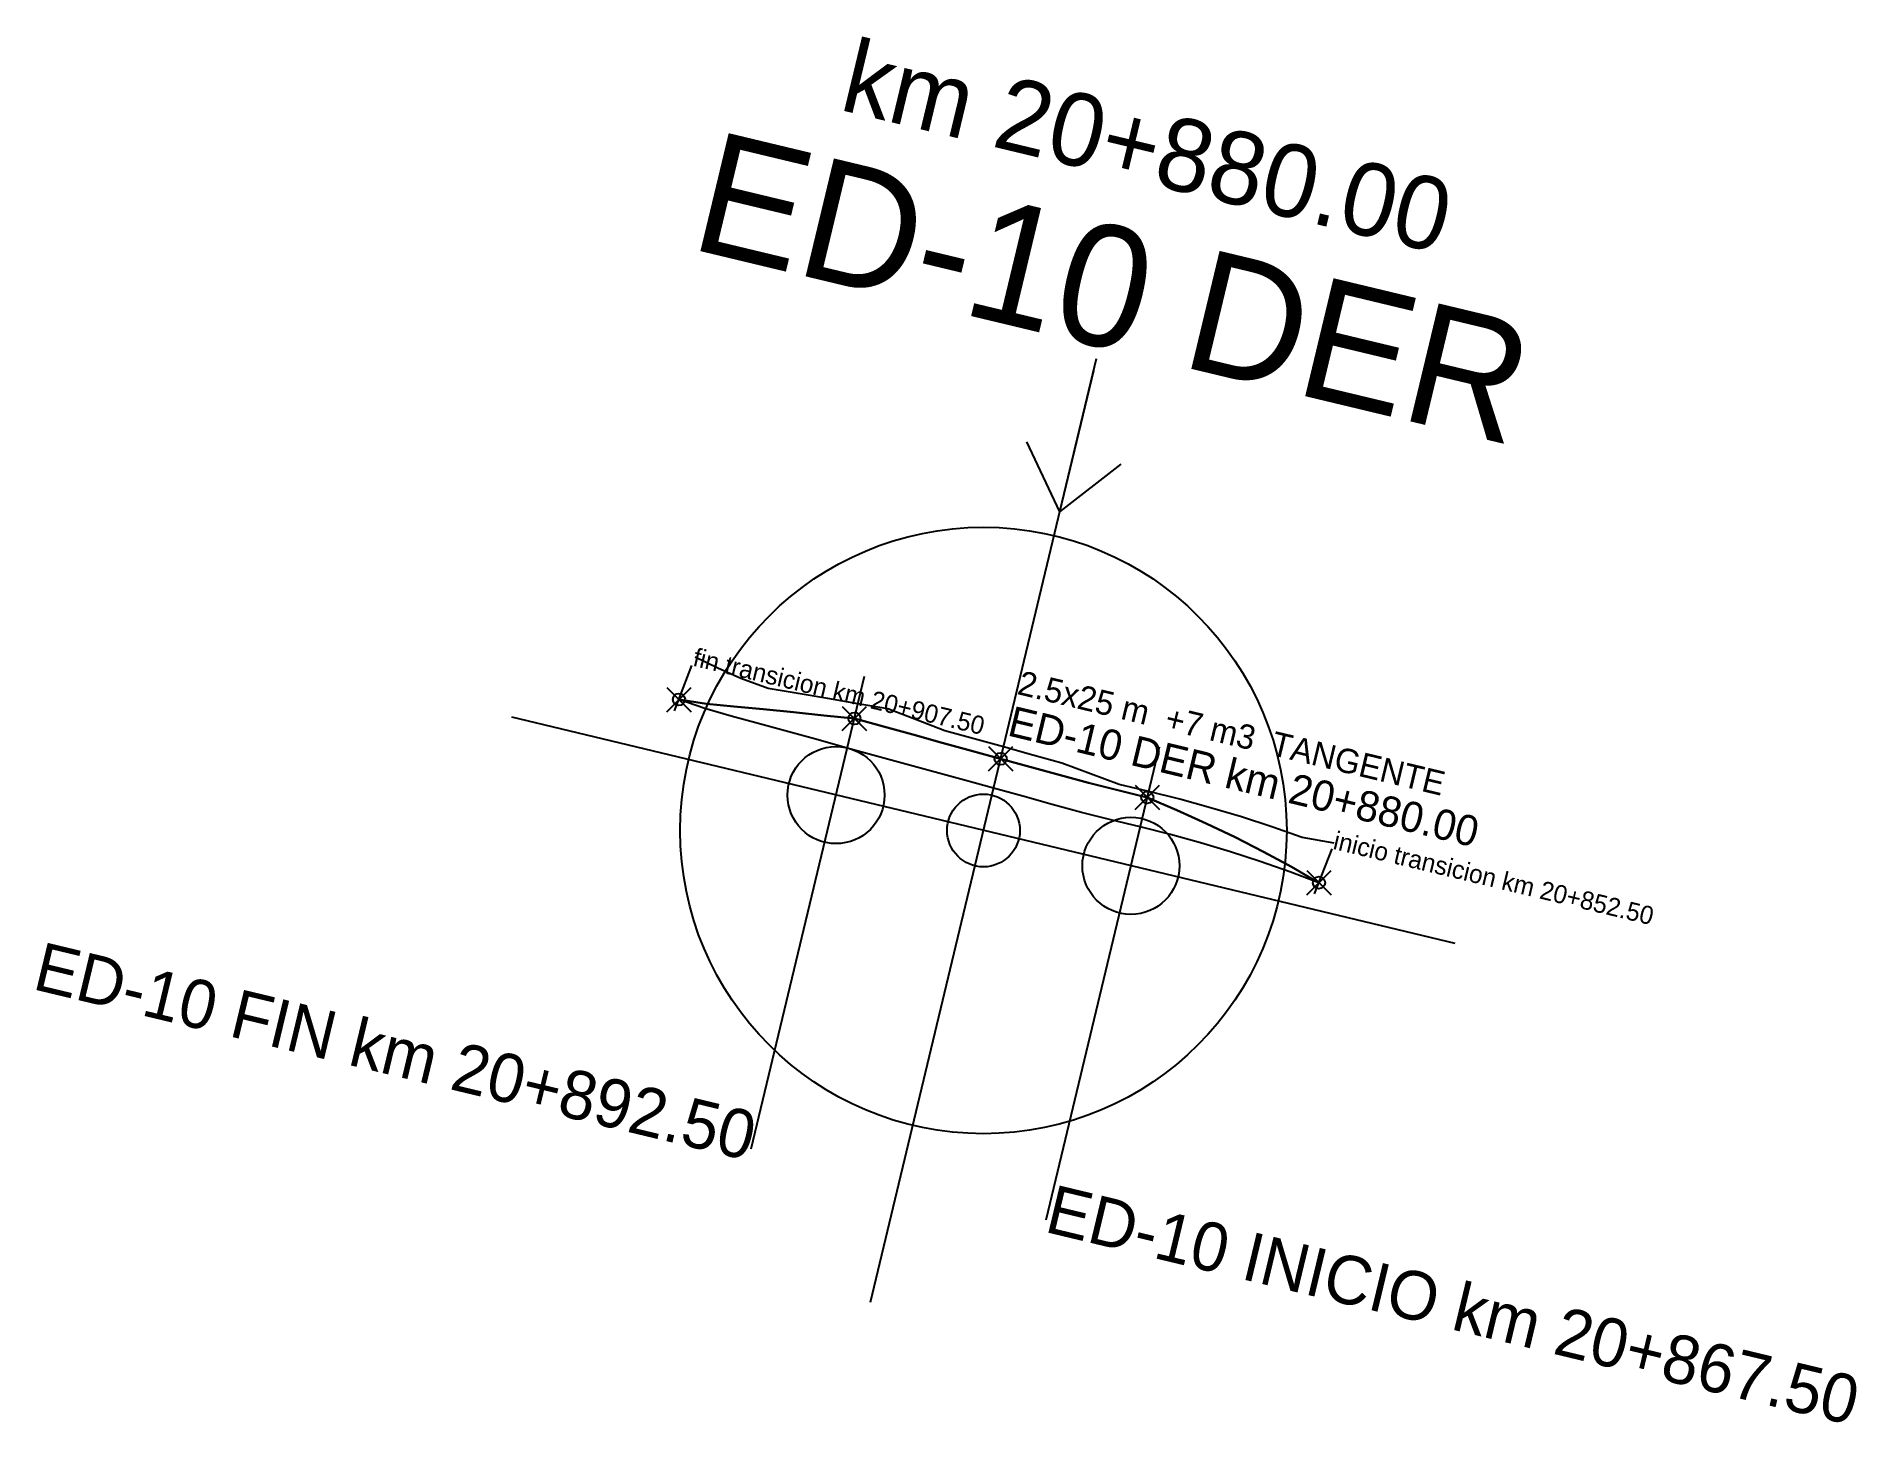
# Model space of a CAD drawing. Extents: x 598419 to 612853, y 9471396 to 9478612.
# Drawn here: x 602232 to 602382.1, y 9477879.7 to 9477994.1 of the extents above; entities that cross this region are included whole.
import ezdxf
from ezdxf.enums import TextEntityAlignment as Align

# ---------------------------------------------------------------- set-up
doc = ezdxf.new("R2010")
doc.units = 0
doc.header["$PDMODE"] = 35
doc.header["$PDSIZE"] = 1
for name, color, linetype in [('ENSANCHE_DER', 5, 'CONTINUOUS'), ('ENSANCHE_DER_BORDE_3D', 5, 'CONTINUOUS'), ('ENSANCHE_DER_MARCA', 5, 'CONTINUOUS'), ('ENSANCHE_DER_PUNTOS', 5, 'CONTINUOUS'), ('ENSANCHE_DER_TALUD', 5, 'CONTINUOUS'), ('ENSANCHE_DER_TEXTO', 5, 'CONTINUOUS')]:
    doc.layers.add(name, color=color, linetype=linetype)

msp = doc.modelspace()

# ---------------------------------------------------------------- texts
at = {"layer": 'ENSANCHE_DER_MARCA'}
for s, height, p in [('km 20+880.00', 6, (602322.8794, 9477982.1254)), ('ED-10 DER', 10, (602319.615, 9477968.5113))]:
    msp.add_text(s, height=height, rotation=-13.4839, dxfattribs=at).set_placement(p, align=Align.CENTER)
msp.add_text('ED-10 FIN km 20+892.50', height=4, rotation=-13.4839, dxfattribs=at).set_placement((602290.6711, 9477901.4106), align=Align.RIGHT)
msp.add_text('ED-10 INICIO km 20+867.50', height=4, rotation=-13.4839, dxfattribs=at).set_placement((602314.982, 9477895.5813))
at = {"layer": 'ENSANCHE_DER_TEXTO'}
for s, height, p in [('fin transicion km 20+907.50', 1.5, (602286.0165, 9477942.2365)), ('2.5x25 m  +7 m3  TANGENTE', 2, (602312.7543, 9477939.8989)), ('ED-10 DER km 20+880.00', 2.5, (602311.9382, 9477936.4954)), ('inicio transicion km 20+852.50', 1.5, (602338.8004, 9477927.1332))]:
    msp.add_text(s, height=height, rotation=-13.4839, dxfattribs=at).set_placement(p)

# ---------------------------------------------------------------- linework, layer by layer
at = {"layer": 'ENSANCHE_DER'}
msp.add_lwpolyline([(602337.7136, 9477924.337), (602335.3031, 9477925.2425), (602332.8727, 9477926.093), (602330.4235, 9477926.8881), (602327.957, 9477927.6273), (602325.4742, 9477928.3102), (602322.9798, 9477928.9359), (602320.5487, 9477929.5188), (602318.1238, 9477930.1276), (602315.7122, 9477930.7915), (602313.3005, 9477931.4555), (602310.8889, 9477932.1195), (602308.4772, 9477932.7834), (602306.0656, 9477933.4474), (602303.6539, 9477934.1114), (602301.2422, 9477934.7753), (602298.8306, 9477935.4393), (602296.4189, 9477936.1033), (602294.0073, 9477936.7672), (602291.5956, 9477937.4312), (602289.2537, 9477938.0589), (602287.082, 9477938.6871), (602284.948, 9477939.4333), (602284.948, 9477939.4333), (602287.2085, 9477939.0841), (602289.4623, 9477938.8657), (602291.8871, 9477938.6467), (602294.3959, 9477938.3879), (602296.9047, 9477938.1292), (602299.4135, 9477937.8704), (602301.8252, 9477937.2064), (602304.2368, 9477936.5424), (602306.6485, 9477935.8785), (602309.0601, 9477935.2145), (602311.4718, 9477934.5505), (602313.8835, 9477933.8866), (602316.2951, 9477933.2226), (602318.7068, 9477932.5587), (602321.1317, 9477931.9499), (602323.5628, 9477931.3669), (602326.0039, 9477930.3251), (602328.4173, 9477929.2291), (602330.796, 9477928.0813), (602333.139, 9477926.8827), (602335.4452, 9477925.6342), (602337.7136, 9477924.337)], close=True, dxfattribs=at)
at = {"layer": 'ENSANCHE_DER_BORDE_3D'}
msp.add_polyline3d([(602337.7136, 9477924.337, 441.1108), (602335.4452, 9477925.6342, 440.9875), (602333.139, 9477926.8827, 440.8483), (602330.796, 9477928.0813, 440.6933), (602328.4173, 9477929.2291, 440.5226), (602326.0039, 9477930.3251, 440.336), (602323.5628, 9477931.3669, 440.1335), (602321.1317, 9477931.9499, 439.9236), (602318.7068, 9477932.5587, 439.6974), (602316.2951, 9477933.2226, 439.4542), (602313.8835, 9477933.8866, 439.1952), (602311.4718, 9477934.5505, 438.9273), (602309.0601, 9477935.2145, 438.6595), (602306.6485, 9477935.8785, 438.3984), (602304.2368, 9477936.5424, 438.1476), (602301.8252, 9477937.2064, 437.907), (602299.4135, 9477937.8704, 437.6766), (602296.9047, 9477938.1292, 437.4648), (602294.3959, 9477938.3879, 437.2633), (602291.8871, 9477938.6467, 437.0719), (602289.4623, 9477938.8657, 436.8913), (602287.2085, 9477939.0841, 436.7221), (602284.948, 9477939.4333, 436.5631)], dxfattribs=at)
at = {"layer": 'ENSANCHE_DER_MARCA'}
for p, q in [((602300.728, 9477889.7441), (602319.3818, 9477967.5389)), ((602316.3506, 9477954.8972), (602319.1486, 9477966.5665)), ((602316.3506, 9477954.8972), (602313.6267, 9477960.6921)), ((602316.3506, 9477954.8972), (602321.4062, 9477958.8267)), ((602284.5918, 9477938.4988), (602286.0165, 9477942.2365)), ((602290.9043, 9477902.3831), (602300.2491, 9477941.3549)), ((602348.9523, 9477919.3146), (602271.1575, 9477937.9684)), ((602315.2152, 9477896.5538), (602324.5599, 9477935.5256)), ((602337.3513, 9477923.4049), (602338.8004, 9477927.1332))]:
    msp.add_line(p, q, dxfattribs=at)
for centre, radius in [((602310.0549, 9477928.6415), 25), ((602297.8995, 9477931.5561), 4), ((602310.0549, 9477928.6415), 3), ((602322.2104, 9477925.7268), 4)]:
    msp.add_circle(centre, radius, dxfattribs=at)
at = {"layer": 'ENSANCHE_DER_PUNTOS'}
for p in [(602284.948, 9477939.4333, 436.5631), (602299.4135, 9477937.8704, 437.6766), (602311.4718, 9477934.5505, 438.9273), (602323.5628, 9477931.3669, 440.1335), (602337.7136, 9477924.337, 441.1108)]:
    msp.add_point(p, dxfattribs=at)
at = {"layer": 'ENSANCHE_DER_TALUD'}
msp.add_lwpolyline([(602338.9815, 9477927.5992), (602336.3261, 9477928.0627), (602333.8313, 9477928.9357), (602331.3173, 9477929.7518), (602328.7855, 9477930.5106), (602326.237, 9477931.2116), (602323.6793, 9477931.8532), (602321.2483, 9477932.4361), (602318.8883, 9477933.3156), (602316.5283, 9477934.1951), (602314.1166, 9477934.859), (602311.705, 9477935.523), (602309.2933, 9477936.187), (602306.8817, 9477936.8509), (602304.5283, 9477937.758), (602302.1749, 9477938.6651), (602299.705, 9477939.0859), (602297.235, 9477939.5068), (602294.7651, 9477939.9276), (602292.2951, 9477940.3485), (602290.0603, 9477941.1782), (602288.145, 9477942.0217), (602286.2834, 9477942.9366)], dxfattribs=at)

msp.set_redraw_order([(e.dxf.handle, doc.entitydb.next_handle()) for e in msp.query("TEXT MTEXT ATTDEF DIMENSION ARC_DIMENSION")])  # texts and dimensions are drawn at this point

doc.saveas('drawing.dxf')
